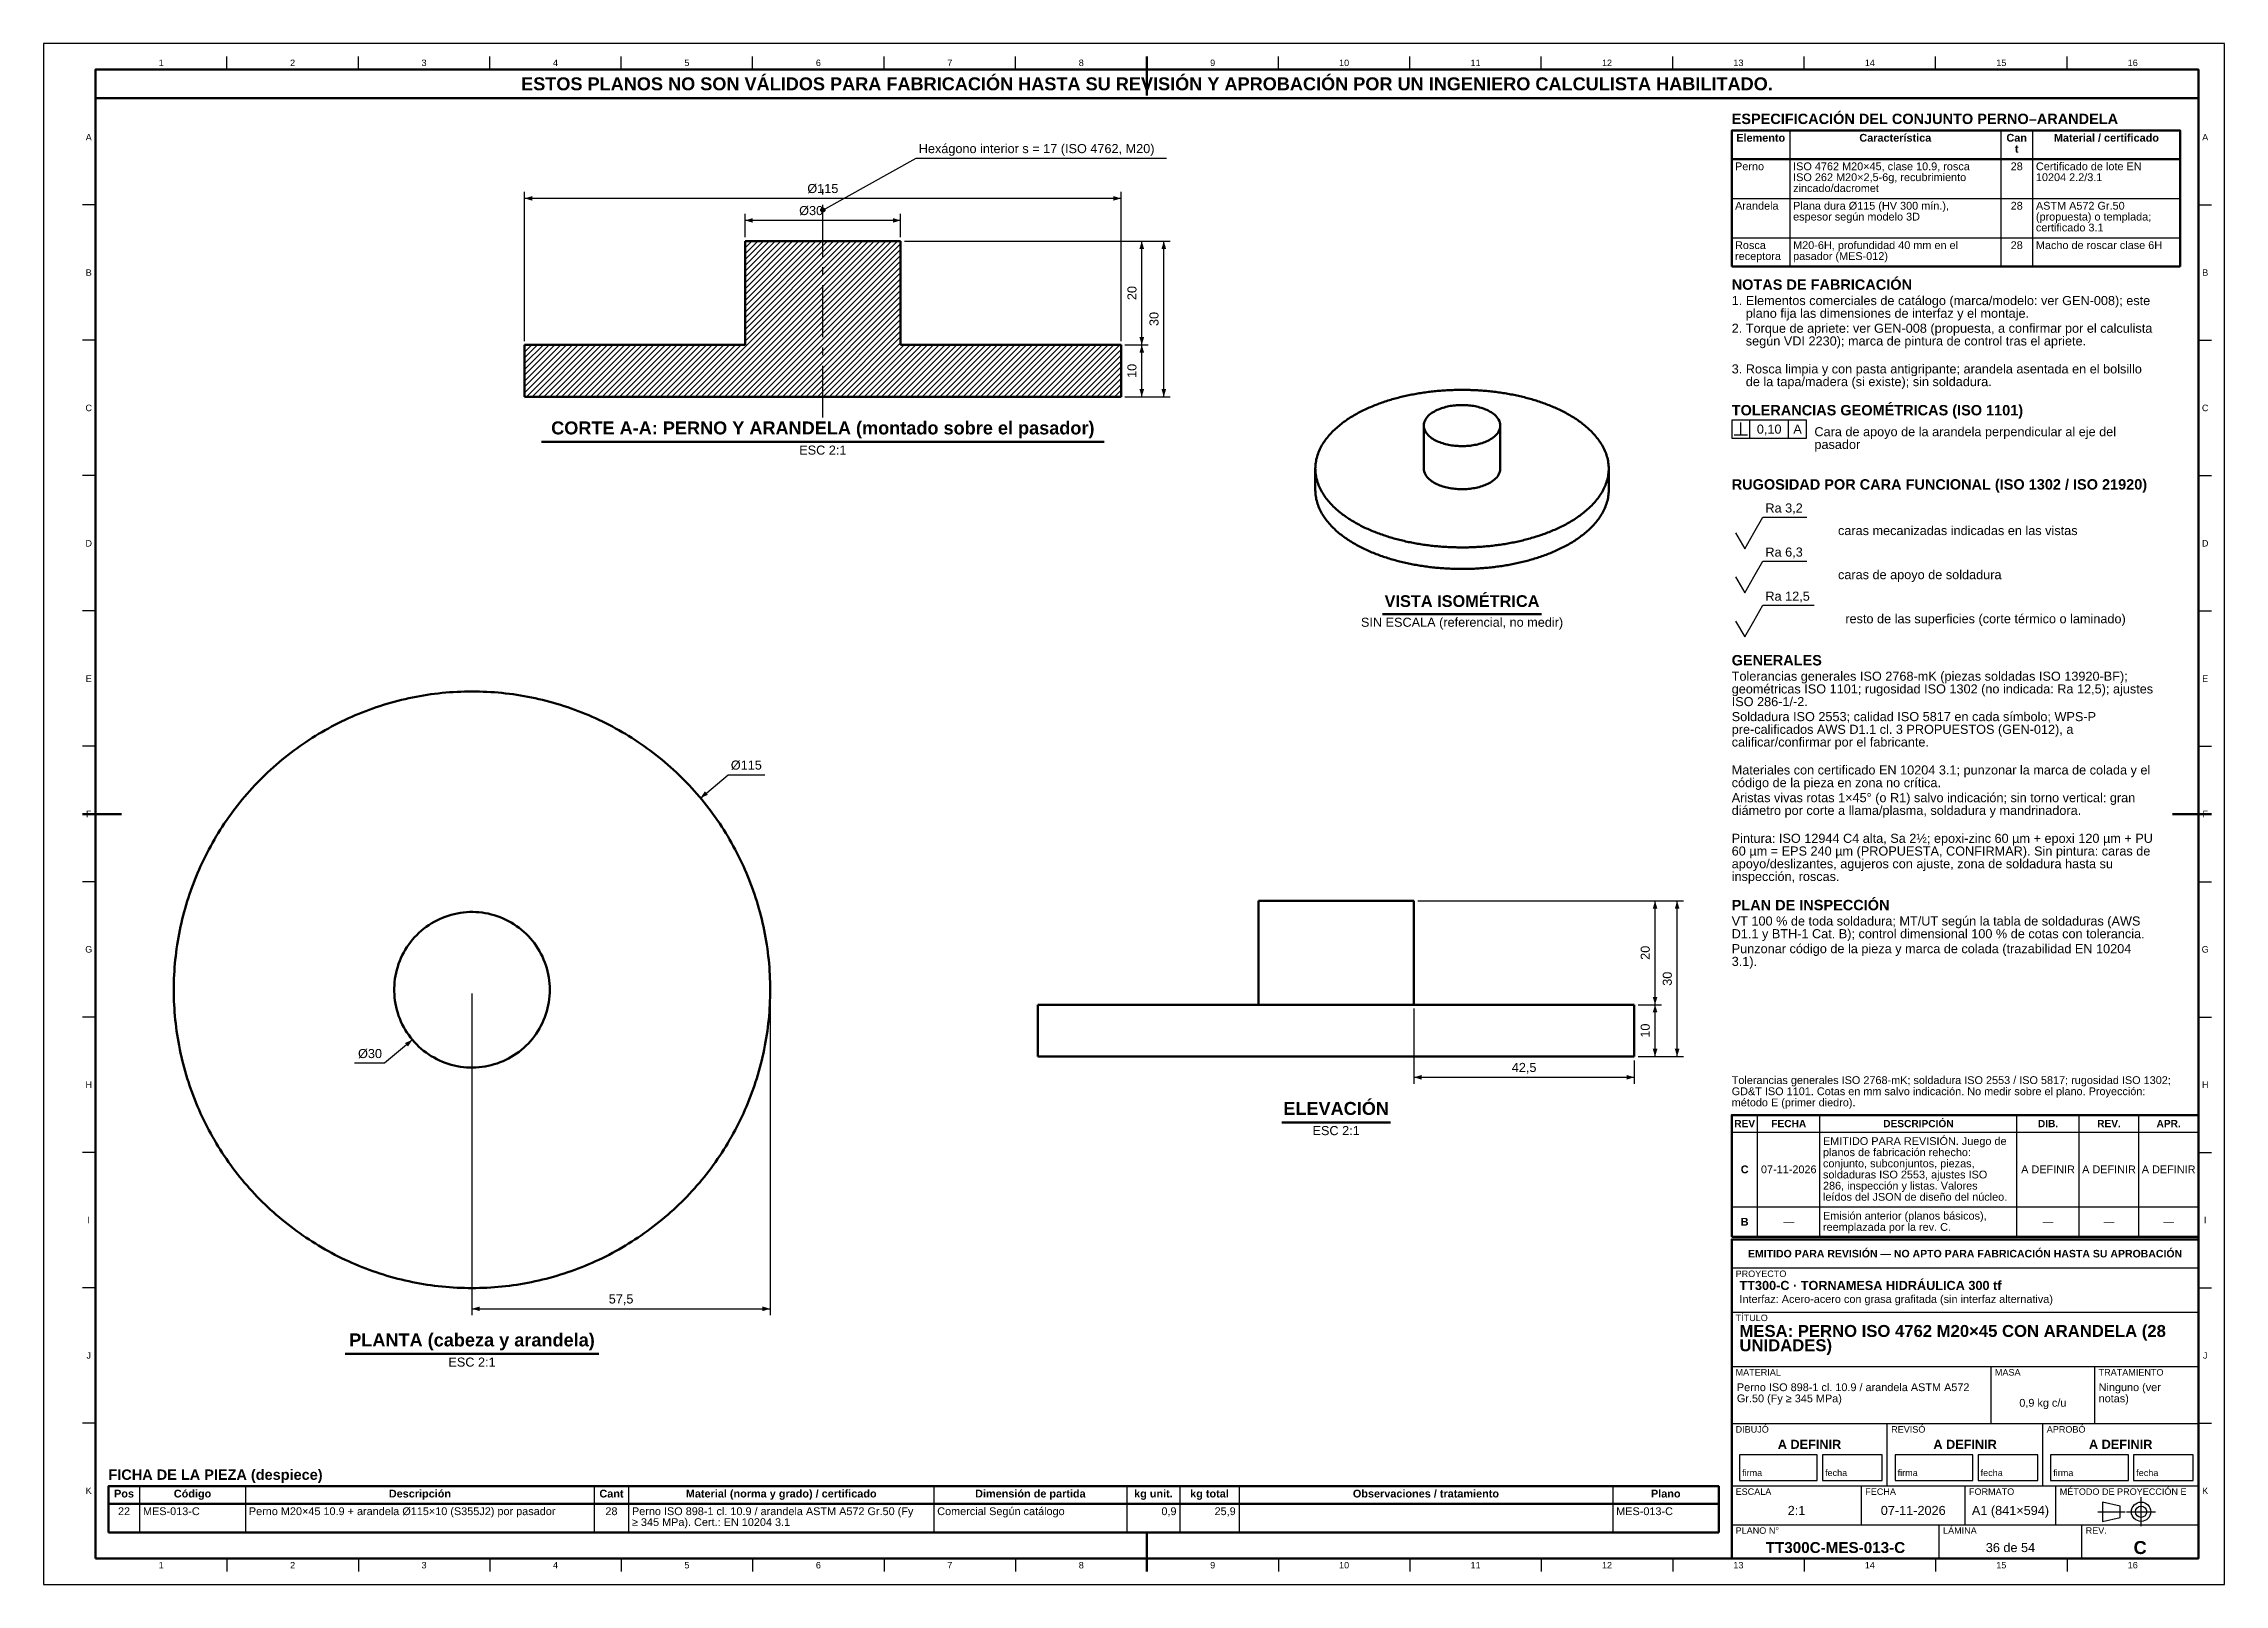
# Model space of a CAD drawing. Header units: millimetres. Extents: x 0 to 841, y 0 to 594.
import ezdxf
from ezdxf.enums import TextEntityAlignment as Align

# ---------------------------------------------------------------- set-up
doc = ezdxf.new("R2010")
doc.units = ezdxf.units.MM
doc.linetypes.add('EJE', pattern=[31, 20, -4, 3, -4])
for name, color, linetype, lineweight in [('ACH', 7, 'CONTINUOUS', 13), ('COTA', 7, 'CONTINUOUS', 25), ('EJE', 7, 'EJE', 25), ('FINA', 7, 'CONTINUOUS', 25), ('MARCO', 7, 'CONTINUOUS', 70), ('TXT', 7, 'CONTINUOUS', 25), ('VIS', 7, 'CONTINUOUS', 50)]:
    doc.layers.add(name, color=color, linetype=linetype, lineweight=lineweight)
doc.styles.add('STD', font='LiberationSans-Regular.ttf')
doc.styles.add('STDB', font='LiberationSans-Bold.ttf')

msp = doc.modelspace()

# ---------------------------------------------------------------- texts
at = {"layer": 'TXT'}
for s, height, style, p in [('1', 2.5, 'STD', (45.34, 586.6)), ('2', 2.5, 'STD', (96.03, 586.6)), ('3', 2.5, 'STD', (146.72, 586.6)), ('ESTOS PLANOS NO SON VÁLIDOS PARA FABRICACIÓN HASTA SU REVISIÓN Y APROBACIÓN POR UN INGENIERO CALCULISTA HABILITADO.', 5, 'STDB', (425.5, 578.5)), ('4', 2.5, 'STD', (197.41, 586.6)), ('5', 2.5, 'STD', (248.09, 586.6)), ('6', 2.5, 'STD', (298.78, 586.6)), ('7', 2.5, 'STD', (349.47, 586.6)), ('8', 2.5, 'STD', (400.16, 586.6)), ('9', 2.5, 'STD', (450.84, 586.6)), ('10', 2.5, 'STD', (501.53, 586.6)), ('11', 2.5, 'STD', (552.22, 586.6)), ('12', 2.5, 'STD', (602.91, 586.6)), ('13', 2.5, 'STD', (653.59, 586.6)), ('14', 2.5, 'STD', (704.28, 586.6)), ('15', 2.5, 'STD', (754.97, 586.6)), ('16', 2.5, 'STD', (805.66, 586.6)), ('A', 2.5, 'STD', (17.4, 557.91)), ('Elemento', 3, 'STDB', (662.19, 557.7)), ('Característica', 3, 'STDB', (714.09, 557.7)), ('Can', 3, 'STDB', (760.91, 557.7)), ('Material / certificado', 3, 'STDB', (795.51, 557.7)), ('A', 2.5, 'STD', (833.6, 557.91)), ('28', 3, 'STD', (760.91, 546.7)), ('t', 3, 'STDB', (760.91, 553.5)), ('28', 3, 'STD', (760.91, 531.5)), ('28', 3, 'STD', (760.91, 516.3)), ('B', 2.5, 'STD', (17.4, 505.73)), ('B', 2.5, 'STD', (833.6, 505.73)), ('C', 2.5, 'STD', (17.4, 453.55)), ('C', 2.5, 'STD', (833.6, 453.55)), ('0,10', 3.5, 'STD', (665.45, 445.38)), ('A', 3.5, 'STD', (676.4, 445.38)), ('D', 2.5, 'STD', (17.4, 401.36)), ('D', 2.5, 'STD', (833.6, 401.36)), ('E', 2.5, 'STD', (17.4, 349.18)), ('E', 2.5, 'STD', (833.6, 349.18)), ('F', 2.5, 'STD', (17.4, 297)), ('F', 2.5, 'STD', (833.6, 297)), ('G', 2.5, 'STD', (17.4, 244.82)), ('G', 2.5, 'STD', (833.6, 244.82)), ('H', 2.5, 'STD', (17.4, 192.64)), ('H', 2.5, 'STD', (833.6, 192.64)), ('REV', 2.8, 'STDB', (656, 177.65)), ('FECHA', 2.8, 'STDB', (673, 177.65)), ('DESCRIPCIÓN', 2.8, 'STDB', (723, 177.65)), ('DIB.', 2.8, 'STDB', (773, 177.65)), ('REV.', 2.8, 'STDB', (796.5, 177.65)), ('APR.', 2.8, 'STDB', (819.5, 177.65)), ('C', 3, 'STDB', (656, 160)), ('07-11-2026', 3, 'STD', (673, 160)), ('A DEFINIR', 3, 'STD', (773, 160)), ('A DEFINIR', 3, 'STD', (796.5, 160)), ('A DEFINIR', 3, 'STD', (819.5, 160)), ('I', 2.5, 'STD', (17.4, 140.45)), ('B', 3, 'STDB', (656, 139.8)), ('—', 3, 'STD', (673, 139.8)), ('—', 3, 'STD', (773, 139.8)), ('—', 3, 'STD', (796.5, 139.8)), ('—', 3, 'STD', (819.5, 139.8)), ('I', 2.5, 'STD', (833.6, 140.45)), ('EMITIDO PARA REVISIÓN — NO APTO PARA FABRICACIÓN HASTA SU APROBACIÓN', 2.9, 'STDB', (741, 127.5)), ('J', 2.5, 'STD', (17.4, 88.27)), ('J', 2.5, 'STD', (833.6, 88.27)), ('0,9 kg c/u', 3, 'STD', (771, 70)), ('A DEFINIR', 3.5, 'STDB', (681, 54)), ('A DEFINIR', 3.5, 'STDB', (741, 54)), ('A DEFINIR', 3.5, 'STDB', (801, 54)), ('K', 2.5, 'STD', (17.4, 36.09)), ('Pos', 3, 'STDB', (31.01, 35)), ('Código', 3, 'STDB', (57.43, 35)), ('Descripción', 3, 'STDB', (145.12, 35)), ('Cant', 3, 'STDB', (218.99, 35)), ('Material (norma y grado) / certificado', 3, 'STDB', (284.45, 35)), ('Dimensión de partida', 3, 'STDB', (380.54, 35)), ('kg unit.', 3, 'STDB', (427.99, 35)), ('kg total', 3, 'STDB', (449.61, 35)), ('Observaciones / tratamiento', 3, 'STDB', (533.09, 35)), ('Plano', 3, 'STDB', (625.58, 35)), ('K', 2.5, 'STD', (833.6, 36.09)), ('22', 3, 'STD', (31.01, 28.2)), ('28', 3, 'STD', (218.99, 28.2)), ('2:1', 3.5, 'STD', (676, 28.5)), ('07-11-2026', 3.5, 'STD', (721, 28.5)), ('A1 (841×594)', 3.5, 'STD', (758.5, 28.5)), ('1', 2.5, 'STD', (45.34, 7.4)), ('2', 2.5, 'STD', (96.03, 7.4)), ('3', 2.5, 'STD', (146.72, 7.4)), ('4', 2.5, 'STD', (197.41, 7.4)), ('5', 2.5, 'STD', (248.09, 7.4)), ('6', 2.5, 'STD', (298.78, 7.4)), ('7', 2.5, 'STD', (349.47, 7.4)), ('8', 2.5, 'STD', (400.16, 7.4)), ('9', 2.5, 'STD', (450.84, 7.4)), ('10', 2.5, 'STD', (501.53, 7.4)), ('11', 2.5, 'STD', (552.22, 7.4)), ('12', 2.5, 'STD', (602.91, 7.4)), ('13', 2.5, 'STD', (653.59, 7.4)), ('TT300C-MES-013-C', 4.2, 'STDB', (691, 14.2)), ('14', 2.5, 'STD', (704.28, 7.4)), ('36 de 54', 3.5, 'STD', (758.5, 14.2)), ('15', 2.5, 'STD', (754.97, 7.4)), ('16', 2.5, 'STD', (805.66, 7.4)), ('C', 5, 'STDB', (808.5, 14.2))]:
    msp.add_text(s, height=height, dxfattribs=dict(at, style=style)).set_placement(p, align=Align.MIDDLE_CENTER)
for s, height, style, p in [('ESPECIFICACIÓN DEL CONJUNTO PERNO–ARANDELA', 4, 'STDB', (651, 567)), ('NOTAS DE FABRICACIÓN', 4, 'STDB', (651, 503.1)), ('1. Elementos comerciales de catálogo (marca/modelo: ver GEN-008); este', 3.5, 'STD', (651, 496.7)), ('    plano fija las dimensiones de interfaz y el montaje.', 3.5, 'STD', (651, 491.8)), ('2. Torque de apriete: ver GEN-008 (propuesta, a confirmar por el calculista', 3.5, 'STD', (651, 486.03)), ('    según VDI 2230); marca de pintura de control tras el apriete.', 3.5, 'STD', (651, 481.13)), ('3. Rosca limpia y con pasta antigripante; arandela asentada en el bolsillo', 3.5, 'STD', (651, 470.35)), ('    de la tapa/madera (si existe); sin soldadura.', 3.5, 'STD', (651, 465.45)), ('TOLERANCIAS GEOMÉTRICAS (ISO 1101)', 4, 'STDB', (651, 454.68)), ('RUGOSIDAD POR CARA FUNCIONAL (ISO 1302 / ISO 21920)', 4, 'STDB', (651, 426.08)), ('GENERALES', 4, 'STDB', (651, 358.28)), ('Tolerancias generales ISO 2768-mK (piezas soldadas ISO 13920-BF);', 3.5, 'STD', (651, 351.88)), ('geométricas ISO 1101; rugosidad ISO 1302 (no indicada: Ra 12,5); ajustes', 3.5, 'STD', (651, 346.98)), ('Soldadura ISO 2553; calidad ISO 5817 en cada símbolo; WPS-P', 3.5, 'STD', (651, 336.3)), ('ISO 286-1/-2.', 3.5, 'STD', (651, 342.08)), ('pre-calificados AWS D1.1 cl. 3 PROPUESTOS (GEN-012), a', 3.5, 'STD', (651, 331.4)), ('calificar/confirmar por el fabricante.', 3.5, 'STD', (651, 326.5)), ('Materiales con certificado EN 10204 3.1; punzonar la marca de colada y el', 3.5, 'STD', (651, 315.73)), ('Aristas vivas rotas 1×45° (o R1) salvo indicación; sin torno vertical: gran', 3.5, 'STD', (651, 305.05)), ('código de la pieza en zona no crítica.', 3.5, 'STD', (651, 310.83)), ('diámetro por corte a llama/plasma, soldadura y mandrinadora.', 3.5, 'STD', (651, 300.15)), ('Pintura: ISO 12944 C4 alta, Sa 2½; epoxi-zinc 60 µm + epoxi 120 µm + PU', 3.5, 'STD', (651, 289.38)), ('apoyo/deslizantes, agujeros con ajuste, zona de soldadura hasta su', 3.5, 'STD', (651, 279.58)), ('60 µm = EPS 240 µm (PROPUESTA, CONFIRMAR). Sin pintura: caras de', 3.5, 'STD', (651, 284.48)), ('inspección, roscas.', 3.5, 'STD', (651, 274.68)), ('PLAN DE INSPECCIÓN', 4, 'STDB', (651, 263.9)), ('VT 100 % de toda soldadura; MT/UT según la tabla de soldaduras (AWS', 3.5, 'STD', (651, 257.5)), ('D1.1 y BTH-1 Cat. B); control dimensional 100 % de cotas con tolerancia.', 3.5, 'STD', (651, 252.6)), ('Punzonar código de la pieza y marca de colada (trazabilidad EN 10204', 3.5, 'STD', (651, 246.83)), ('3.1).', 3.5, 'STD', (651, 241.93)), ('planos de fabricación rehecho:', 3, 'STD', (686.2, 168.1)), ('EMITIDO PARA REVISIÓN. Juego de', 3, 'STD', (686.2, 172.4)), ('conjunto, subconjuntos, piezas,', 3, 'STD', (686.2, 163.8)), ('soldaduras ISO 2553, ajustes ISO', 3, 'STD', (686.2, 159.5)), ('286, inspección y listas. Valores', 3, 'STD', (686.2, 155.2)), ('leídos del JSON de diseño del núcleo.', 3, 'STD', (686.2, 150.9)), ('Emisión anterior (planos básicos),', 3, 'STD', (686.2, 143.6)), ('reemplazada por la rev. C.', 3, 'STD', (686.2, 139.3)), ('PROYECTO', 2.5, 'STD', (652.5, 121)), ('TT300-C · TORNAMESA HIDRÁULICA 300 tf', 3.5, 'STDB', (654, 117)), ('Interfaz: Acero-acero con grasa grafitada (sin interfaz alternativa)', 3, 'STD', (654, 111.5)), ('TÍTULO', 2.5, 'STD', (652.5, 104)), ('UNIDADES)', 4.6, 'STDB', (654, 94.48)), ('MESA: PERNO ISO 4762 M20×45 CON ARANDELA (28', 4.6, 'STDB', (654, 100)), ('MATERIAL', 2.5, 'STD', (652.5, 83)), ('Perno ISO 898-1 cl. 10.9 / arandela ASTM A572', 3, 'STD', (653, 77.5)), ('MASA', 2.5, 'STD', (752.5, 83)), ('TRATAMIENTO', 2.5, 'STD', (792.5, 83)), ('Ninguno (ver', 3, 'STD', (792.5, 77.5)), ('Gr.50 (Fy ≥ 345 MPa)', 3, 'STD', (653, 73.2)), ('notas)', 3, 'STD', (792.5, 73.2)), ('DIBUJÓ', 2.5, 'STD', (652.5, 61)), ('REVISÓ', 2.5, 'STD', (712.5, 61)), ('APROBÓ', 2.5, 'STD', (772.5, 61)), ('FICHA DE LA PIEZA (despiece)', 4, 'STDB', (25, 44.3)), ('ESCALA', 2.5, 'STD', (652.5, 37)), ('FECHA', 2.5, 'STD', (702.5, 37)), ('FORMATO', 2.5, 'STD', (742.5, 37)), ('MÉTODO DE PROYECCIÓN E', 2.5, 'STD', (777.5, 37)), ('PLANO N°', 2.5, 'STD', (652.5, 22)), ('LÁMINA', 2.5, 'STD', (732.5, 22)), ('REV.', 2.5, 'STD', (787.5, 22))]:
    msp.add_text(s, height=height, dxfattribs=dict(at, style=style)).set_placement(p, align=Align.TOP_LEFT)
at = {"layer": 'TXT', "style": 'STD'}
for s, height, p in [('Hexágono interior s = 17 (ISO 4762, M20)', 3.5, (337.5, 550.74)), ('Ra 3,2', 3.5, (664, 412.18)), ('Ra 6,3', 3.5, (664, 395.18)), ('Ra 12,5', 3.5, (664, 378.18)), ('Ø115', 3.5, (265.02, 313.06)), ('Tolerancias generales ISO 2768-mK; soldadura ISO 2553 / ISO 5817; rugosidad ISO 1302;', 3, (651, 192)), ('GD&T ISO 1101. Cotas en mm salvo indicación. No medir sobre el plano. Proyección:', 3, (651, 187.7)), ('método E (primer diedro).', 3, (651, 183.4)), ('firma', 2.5, (655, 41)), ('fecha', 2.5, (687, 41)), ('firma', 2.5, (715, 41)), ('fecha', 2.5, (747, 41)), ('firma', 2.5, (775, 41)), ('fecha', 2.5, (807, 41))]:
    msp.add_text(s, height=height, dxfattribs=at).set_placement(p, align=Align.BOTTOM_LEFT)
for s, height, p in [('Perno', 3, (652.3, 546.7)), ('ISO 4762 M20×45, clase 10.9, rosca', 3, (674.69, 546.7)), ('Certificado de lote EN', 3, (768.31, 546.7)), ('zincado/dacromet', 3, (674.69, 538.3)), ('ISO 262 M20×2,5-6g, recubrimiento', 3, (674.69, 542.5)), ('10204 2.2/3.1', 3, (768.31, 542.5)), ('Arandela', 3, (652.3, 531.5)), ('Plana dura Ø115 (HV 300 mín.),', 3, (674.69, 531.5)), ('ASTM A572 Gr.50', 3, (768.31, 531.5)), ('espesor según modelo 3D', 3, (674.69, 527.3)), ('certificado 3.1', 3, (768.31, 523.1)), ('(propuesta) o templada;', 3, (768.31, 527.3)), ('receptora', 3, (652.3, 512.1)), ('Rosca', 3, (652.3, 516.3)), ('pasador (MES-012)', 3, (674.69, 512.1)), ('M20-6H, profundidad 40 mm en el', 3, (674.69, 516.3)), ('Macho de roscar clase 6H', 3, (768.31, 516.3)), ('Cara de apoyo de la arandela perpendicular al eje del', 3.5, (682.9, 444.38)), ('pasador', 3.5, (682.9, 439.48)), ('caras mecanizadas indicadas en las vistas', 3.5, (691.99, 406.28)), ('caras de apoyo de soldadura', 3.5, (691.99, 389.28)), ('resto de las superficies (corte térmico o laminado)', 3.5, (694.82, 372.28)), ('MES-013-C', 3, (38.31, 28.2)), ('Perno M20×45 10.9 + arandela Ø115×10 (S355J2) por pasador', 3, (79.15, 28.2)), ('≥ 345 MPa). Cert.: EN 10204 3.1', 3, (226.89, 24)), ('Perno ISO 898-1 cl. 10.9 / arandela ASTM A572 Gr.50 (Fy', 3, (226.89, 28.2)), ('Comercial Según catálogo', 3, (344.61, 28.2)), ('MES-013-C', 3, (606.46, 28.2))]:
    msp.add_text(s, height=height, dxfattribs=at).set_placement(p, align=Align.MIDDLE_LEFT)
for s, rotation, p in [('Ø115', 360, (300.5, 535.34)), ('Ø30', 360, (296, 526.84)), ('20', 90, (422.5, 497.84)), ('30', 90, (431, 487.84)), ('10', 90, (422.5, 467.84)), ('20', 90, (620.45, 243.49)), ('30', 90, (628.95, 233.49)), ('10', 90, (620.45, 213.49))]:
    msp.add_text(s, height=3.5, rotation=rotation, dxfattribs=at).set_placement(p, align=Align.BOTTOM_CENTER)
at = {"layer": 'TXT'}
for s, height, style, p in [('CORTE A-A: PERNO Y ARANDELA (montado sobre el pasador)', 5, 'STDB', (300.5, 441.84)), ('VISTA ISOMÉTRICA', 4.5, 'STDB', (547, 375.48)), ('42,5', 3.5, 'STD', (570.95, 196.49)), ('ELEVACIÓN', 5, 'STDB', (498.45, 179.49)), ('57,5', 3.5, 'STD', (222.7, 107.24)), ('PLANTA (cabeza y arandela)', 5, 'STDB', (165.2, 90.24))]:
    msp.add_text(s, height=height, dxfattribs=dict(at, style=style)).set_placement(p, align=Align.BOTTOM_CENTER)
at = {"layer": 'TXT', "style": 'STD'}
for s, p in [('ESC 2:1', (300.5, 439.04)), ('SIN ESCALA (referencial, no medir)', (547, 372.68)), ('ESC 2:1', (498.45, 176.69)), ('ESC 2:1', (165.2, 87.44))]:
    msp.add_text(s, height=3.5, dxfattribs=at).set_placement(p, align=Align.TOP_CENTER)
msp.add_text('Ø30', height=3.5, dxfattribs=at).set_placement((130.5, 201.85), align=Align.BOTTOM_RIGHT)
for s, p in [('0,9', (436.9, 28.2)), ('25,9', (459.72, 28.2))]:
    msp.add_text(s, height=3, dxfattribs=at).set_placement(p, align=Align.MIDDLE_RIGHT)

# ---------------------------------------------------------------- hatches: boundary and pattern name
at = {"layer": 'ACH'}
h = msp.add_hatch(color=7, dxfattribs=at)
h.dxf.hatch_style = 1
h.paths.add_polyline_path([(301.3, 529.84), (301.07, 530.4), (300.5, 530.64), (299.93, 530.4), (299.7, 529.84), (299.93, 529.27), (300.5, 529.04), (301.07, 529.27)])
h = msp.add_hatch(dxfattribs=at)
h.set_pattern_fill('ANSI31', scale=0.5)
h.paths.add_polyline_path([(415.5, 477.84), (415.5, 457.84), (185.5, 457.84), (185.5, 477.84), (270.5, 477.84), (270.5, 517.84), (330.5, 517.84), (330.5, 477.84)])

# ---------------------------------------------------------------- linework, layer by layer
at = {"layer": 'COTA'}
for p, q in [((300.5, 529.84), (336.5, 549.84)), ((336.5, 549.84), (433.09, 549.84)), ((185.5, 479.34), (185.5, 536.84)), ((415.5, 534.34), (185.5, 534.34)), ((415.5, 479.34), (415.5, 536.84)), ((270.5, 519.34), (270.5, 528.34)), ((330.5, 525.84), (270.5, 525.84)), ((330.5, 519.34), (330.5, 528.34)), ((332, 517.84), (426, 517.84)), ((332, 517.84), (434.5, 517.84)), ((423.5, 477.84), (423.5, 517.84)), ((432, 457.84), (432, 517.84)), ((417, 477.84), (426, 477.84)), ((417, 477.84), (426, 477.84)), ((423.5, 457.84), (423.5, 477.84)), ((417, 457.84), (426, 457.84)), ((417, 457.84), (434.5, 457.84)), ((654.5, 443.18), (654.5, 447.98)), ((658, 441.88), (658, 448.88)), ((672.9, 441.88), (672.9, 448.88)), ((651.9, 443.18), (657.1, 443.18)), ((253.3, 303.16), (264.02, 312.16)), ((264.02, 312.16), (278.09, 312.16)), ((529.95, 263.49), (623.95, 263.49)), ((529.95, 263.49), (632.45, 263.49)), ((621.45, 223.49), (621.45, 263.49)), ((629.95, 203.49), (629.95, 263.49)), ((165.2, 227.74), (165.2, 103.74)), ((280.2, 227.74), (280.2, 103.74)), ((528.45, 221.99), (528.45, 192.99)), ((614.95, 223.49), (623.95, 223.49)), ((614.95, 223.49), (623.95, 223.49)), ((621.45, 203.49), (621.45, 223.49)), ((142.22, 209.95), (131.5, 200.95)), ((613.45, 201.99), (613.45, 192.99)), ((614.95, 203.49), (623.95, 203.49)), ((614.95, 203.49), (632.45, 203.49)), ((131.5, 200.95), (119.88, 200.95)), ((528.45, 195.49), (613.45, 195.49)), ((165.2, 106.24), (280.2, 106.24))]:
    msp.add_line(p, q, dxfattribs=at)
msp.add_lwpolyline([(651, 441.88), (679.9, 441.88), (679.9, 448.88), (651, 448.88)], close=True, dxfattribs=at)
for points in [[(652.5, 405.38), (656, 399.28), (659.5, 405.38)], [(659.5, 405.38), (663, 411.48), (679.99, 411.48)], [(652.5, 388.38), (656, 382.28), (659.5, 388.38)], [(659.5, 388.38), (663, 394.48), (679.99, 394.48)], [(652.5, 371.38), (656, 365.28), (659.5, 371.38)], [(659.5, 371.38), (663, 377.48), (682.82, 377.48)]]:
    msp.add_lwpolyline(points, dxfattribs=at)
msp.add_circle((300.5, 529.84), 0.8, dxfattribs=at)
for points in [[(185.5, 534.34), (188.5, 533.44), (188.5, 535.24)], [(415.5, 534.34), (412.5, 535.24), (412.5, 533.44)], [(270.5, 525.84), (273.5, 524.94), (273.5, 526.74)], [(330.5, 525.84), (327.5, 526.74), (327.5, 524.94)], [(423.5, 517.84), (422.6, 514.84), (424.4, 514.84)], [(432, 517.84), (431.1, 514.84), (432.9, 514.84)], [(423.5, 477.84), (424.4, 480.84), (422.6, 480.84)], [(423.5, 477.84), (422.6, 474.84), (424.4, 474.84)], [(423.5, 457.84), (424.4, 460.84), (422.6, 460.84)], [(432, 457.84), (432.9, 460.84), (431.1, 460.84)], [(253.3, 303.16), (256.17, 304.4), (255.02, 305.77)], [(621.45, 263.49), (620.55, 260.49), (622.35, 260.49)], [(629.95, 263.49), (629.05, 260.49), (630.85, 260.49)], [(621.45, 223.49), (622.35, 226.49), (620.55, 226.49)], [(621.45, 223.49), (620.55, 220.49), (622.35, 220.49)], [(142.22, 209.95), (139.34, 208.71), (140.5, 207.33)], [(621.45, 203.49), (622.35, 206.49), (620.55, 206.49)], [(629.95, 203.49), (630.85, 206.49), (629.05, 206.49)], [(528.45, 195.49), (531.45, 194.59), (531.45, 196.39)], [(613.45, 195.49), (610.45, 196.39), (610.45, 194.59)], [(165.2, 106.24), (168.2, 105.34), (168.2, 107.14)], [(280.2, 106.24), (277.2, 107.14), (277.2, 105.34)]]:
    msp.add_solid(points, dxfattribs=at)
at = {"layer": 'EJE'}
for p, q in [((300.5, 449.84), (300.5, 537.84)), ((792.14, 28), (802.68, 28)), ((803.3, 28), (814.46, 28)), ((808.88, 22.42), (808.88, 33.58))]:
    msp.add_line(p, q, dxfattribs=at)
at = {"layer": 'FINA'}
for p, q in [((70.69, 584), (70.69, 589)), ((121.38, 584), (121.38, 589)), ((172.06, 584), (172.06, 589)), ((222.75, 584), (222.75, 589)), ((273.44, 584), (273.44, 589)), ((324.12, 584), (324.12, 589)), ((374.81, 584), (374.81, 589)), ((425.5, 584), (425.5, 589)), ((476.19, 584), (476.19, 589)), ((526.88, 584), (526.88, 589)), ((577.56, 584), (577.56, 589)), ((628.25, 584), (628.25, 589)), ((678.94, 584), (678.94, 589)), ((729.62, 584), (729.62, 589)), ((780.31, 584), (780.31, 589)), ((673.39, 560.5), (673.39, 508.1)), ((754.8, 560.5), (754.8, 508.1)), ((767.01, 560.5), (767.01, 508.1)), ((651, 549.5), (824, 549.5)), ((20, 531.82), (15, 531.82)), ((651, 534.3), (824, 534.3)), ((831, 531.82), (836, 531.82)), ((651, 519.1), (824, 519.1)), ((20, 479.64), (15, 479.64)), ((831, 479.64), (836, 479.64)), ((20, 427.45), (15, 427.45)), ((831, 427.45), (836, 427.45)), ((20, 375.27), (15, 375.27)), ((831, 375.27), (836, 375.27)), ((20, 323.09), (15, 323.09)), ((831, 323.09), (836, 323.09)), ((20, 270.91), (15, 270.91)), ((831, 270.91), (836, 270.91)), ((20, 218.73), (15, 218.73)), ((831, 218.73), (836, 218.73)), ((661, 134), (661, 180.9)), ((685, 134), (685, 180.9)), ((761, 134), (761, 180.9)), ((785, 134), (785, 180.9)), ((808, 134), (808, 180.9)), ((651, 174.4), (831, 174.4)), ((20, 166.55), (15, 166.55)), ((831, 166.55), (836, 166.55)), ((651, 145.6), (831, 145.6)), ((651, 134), (831, 134)), ((651, 133), (831, 133)), ((651, 122), (831, 122)), ((20, 114.36), (15, 114.36)), ((831, 114.36), (836, 114.36)), ((651, 105), (831, 105)), ((651, 84), (831, 84)), ((751, 62), (751, 84)), ((791, 62), (791, 84)), ((20, 62.18), (15, 62.18)), ((651, 62), (831, 62)), ((711, 38), (711, 62)), ((771, 38), (771, 62)), ((831, 62.18), (836, 62.18)), ((37.01, 37.8), (37.01, 20)), ((77.85, 37.8), (77.85, 20)), ((212.38, 37.8), (212.38, 20)), ((225.59, 37.8), (225.59, 20)), ((343.31, 37.8), (343.31, 20)), ((417.78, 37.8), (417.78, 20)), ((438.2, 37.8), (438.2, 20)), ((461.02, 37.8), (461.02, 20)), ((605.16, 37.8), (605.16, 20)), ((651, 38), (831, 38)), ((701, 23), (701, 38)), ((741, 23), (741, 38)), ((776, 23), (776, 38)), ((25, 31), (646, 31)), ((651, 23), (831, 23)), ((731, 10), (731, 23)), ((786, 10), (786, 23)), ((70.69, 10), (70.69, 5)), ((121.38, 10), (121.38, 5)), ((172.06, 10), (172.06, 5)), ((222.75, 10), (222.75, 5)), ((273.44, 10), (273.44, 5)), ((324.12, 10), (324.12, 5)), ((374.81, 10), (374.81, 5)), ((425.5, 10), (425.5, 5)), ((476.19, 10), (476.19, 5)), ((526.88, 10), (526.88, 5)), ((577.56, 10), (577.56, 5)), ((628.25, 10), (628.25, 5)), ((678.94, 10), (678.94, 5)), ((729.62, 10), (729.62, 5)), ((780.31, 10), (780.31, 5))]:
    msp.add_line(p, q, dxfattribs=at)
for points in [[(0, 0), (841, 0), (841, 594), (0, 594)], [(654, 40), (684, 40), (684, 50), (654, 50)], [(686, 40), (709, 40), (709, 50), (686, 50)], [(714, 40), (744, 40), (744, 50), (714, 50)], [(746, 40), (769, 40), (769, 50), (746, 50)], [(774, 40), (804, 40), (804, 50), (774, 50)], [(806, 40), (829, 40), (829, 50), (806, 50)], [(794, 24.28), (800.82, 25.83), (800.82, 30.17), (794, 31.72)]]:
    msp.add_lwpolyline(points, close=True, dxfattribs=at)
for radius in [3.72, 2.17]:
    msp.add_circle((808.88, 28), radius, dxfattribs=at)
at = {"layer": 'MARCO'}
for p, q in [((425.5, 589), (425.5, 574)), ((15, 297), (30, 297)), ((836, 297), (821, 297)), ((425.5, 5), (425.5, 20))]:
    msp.add_line(p, q, dxfattribs=at)
for points in [[(20, 10), (831, 10), (831, 584), (20, 584)], [(20, 573), (831, 573), (831, 584), (20, 584)], [(651, 134), (831, 134), (831, 180.9), (651, 180.9)], [(651, 10), (831, 10), (831, 133), (651, 133)]]:
    msp.add_lwpolyline(points, close=True, dxfattribs=at)
at = {"layer": 'VIS'}
for p, q in [((651, 560.5), (651, 508.1)), ((824, 560.5), (824, 508.1)), ((651, 508.1), (824, 508.1)), ((192.01, 440.44), (408.99, 440.44)), ((516.29, 374.08), (577.71, 374.08)), ((477.52, 178.09), (519.38, 178.09)), ((116.33, 88.84), (214.07, 88.84)), ((25, 37.8), (25, 20)), ((646, 37.8), (646, 20)), ((25, 20), (646, 20))]:
    msp.add_line(p, q, dxfattribs=at)
for points in [[(651, 549.5), (824, 549.5), (824, 560.5), (651, 560.5)], [(25, 31), (646, 31), (646, 37.8), (25, 37.8)]]:
    msp.add_lwpolyline(points, close=True, dxfattribs=at)
for points in [[(330.5, 517.84), (270.5, 517.84)], [(270.5, 517.84), (270.5, 477.84)], [(330.5, 477.84), (330.5, 517.84)], [(185.5, 477.84), (185.5, 457.84)], [(270.5, 477.84), (269.29, 477.84), (268.07, 477.84), (266.86, 477.84), (265.64, 477.84), (264.43, 477.84), (263.21, 477.84), (262, 477.84), (260.79, 477.84), (259.57, 477.84), (258.36, 477.84), (257.14, 477.84), (255.93, 477.84), (254.71, 477.84), (253.5, 477.84), (252.29, 477.84), (251.07, 477.84), (249.86, 477.84), (248.64, 477.84), (247.43, 477.84), (246.21, 477.84), (245, 477.84), (243.79, 477.84), (242.57, 477.84), (241.36, 477.84), (240.14, 477.84), (238.93, 477.84), (237.71, 477.84), (236.5, 477.84), (235.29, 477.84), (234.07, 477.84), (232.86, 477.84), (231.64, 477.84), (230.43, 477.84), (229.21, 477.84), (228, 477.84), (226.79, 477.84), (225.57, 477.84), (224.36, 477.84), (223.14, 477.84), (221.93, 477.84), (220.71, 477.84), (219.5, 477.84), (218.29, 477.84), (217.07, 477.84), (215.86, 477.84), (214.64, 477.84), (213.43, 477.84), (212.21, 477.84), (211, 477.84), (209.79, 477.84), (208.57, 477.84), (207.36, 477.84), (206.14, 477.84), (204.93, 477.84), (203.71, 477.84), (202.5, 477.84), (201.29, 477.84), (200.07, 477.84), (198.86, 477.84), (197.64, 477.84), (196.43, 477.84), (195.21, 477.84), (194, 477.84), (192.79, 477.84), (191.57, 477.84), (190.36, 477.84), (189.14, 477.84), (187.93, 477.84), (186.71, 477.84), (185.5, 477.84)], [(270.5, 477.84), (185.5, 477.84)], [(415.5, 477.84), (414.29, 477.84), (413.07, 477.84), (411.86, 477.84), (410.64, 477.84), (409.43, 477.84), (408.21, 477.84), (407, 477.84), (405.79, 477.84), (404.57, 477.84), (403.36, 477.84), (402.14, 477.84), (400.93, 477.84), (399.71, 477.84), (398.5, 477.84), (397.29, 477.84), (396.07, 477.84), (394.86, 477.84), (393.64, 477.84), (392.43, 477.84), (391.21, 477.84), (390, 477.84), (388.79, 477.84), (387.57, 477.84), (386.36, 477.84), (385.14, 477.84), (383.93, 477.84), (382.71, 477.84), (381.5, 477.84), (380.29, 477.84), (379.07, 477.84), (377.86, 477.84), (376.64, 477.84), (375.43, 477.84), (374.21, 477.84), (373, 477.84), (371.79, 477.84), (370.57, 477.84), (369.36, 477.84), (368.14, 477.84), (366.93, 477.84), (365.71, 477.84), (364.5, 477.84), (363.29, 477.84), (362.07, 477.84), (360.86, 477.84), (359.64, 477.84), (358.43, 477.84), (357.21, 477.84), (356, 477.84), (354.79, 477.84), (353.57, 477.84), (352.36, 477.84), (351.14, 477.84), (349.93, 477.84), (348.71, 477.84), (347.5, 477.84), (346.29, 477.84), (345.07, 477.84), (343.86, 477.84), (342.64, 477.84), (341.43, 477.84), (340.21, 477.84), (339, 477.84), (337.79, 477.84), (336.57, 477.84), (335.36, 477.84), (334.14, 477.84), (332.93, 477.84), (331.71, 477.84), (330.5, 477.84)], [(415.5, 477.84), (330.5, 477.84)], [(415.5, 457.84), (415.5, 477.84)], [(415.5, 457.84), (185.5, 457.84)], [(603.57, 430.15), (603.56, 430.74), (603.53, 431.33), (603.47, 431.92), (603.4, 432.51), (603.3, 433.09), (603.19, 433.67), (603.05, 434.25), (602.9, 434.82), (602.72, 435.39), (602.53, 435.95), (602.32, 436.5), (602.09, 437.05), (601.85, 437.59), (601.59, 438.12), (601.31, 438.64), (601.02, 439.16), (600.72, 439.67), (600.4, 440.17), (600.07, 440.66), (599.73, 441.14), (599.38, 441.62), (599.02, 442.08), (598.64, 442.54), (598.26, 442.99), (597.87, 443.44), (597.47, 443.87), (597.06, 444.3), (596.64, 444.72), (596.21, 445.13), (595.78, 445.53), (595.34, 445.93), (594.89, 446.31), (594.44, 446.7), (593.98, 447.07), (593.51, 447.44), (593.04, 447.79), (592.57, 448.15), (592.09, 448.49), (591.6, 448.83), (591.11, 449.16), (590.62, 449.49), (590.12, 449.81), (589.62, 450.12), (589.11, 450.43), (588.6, 450.73), (588.09, 451.02), (587.57, 451.31), (587.05, 451.6), (586.53, 451.88), (586, 452.15), (585.48, 452.41), (584.95, 452.68), (584.41, 452.93), (583.88, 453.18), (583.34, 453.43), (582.8, 453.67), (582.25, 453.9), (581.71, 454.13), (581.16, 454.36), (580.61, 454.58), (580.06, 454.79), (579.51, 455.01), (578.95, 455.21), (578.4, 455.41), (577.84, 455.61), (577.28, 455.8), (576.72, 455.99), (576.15, 456.18), (575.59, 456.36), (575.03, 456.53), (574.46, 456.7), (573.89, 456.87), (573.32, 457.03), (572.75, 457.19), (572.18, 457.35), (571.61, 457.5), (571.03, 457.64), (570.46, 457.79), (569.88, 457.93), (569.31, 458.06), (568.73, 458.19), (568.15, 458.32), (567.57, 458.44), (566.99, 458.56), (566.41, 458.68), (565.83, 458.79), (565.25, 458.9), (564.67, 459), (564.09, 459.1), (563.5, 459.2), (562.92, 459.29), (562.33, 459.38), (561.75, 459.47), (561.16, 459.55), (560.57, 459.63), (559.99, 459.71), (559.4, 459.78), (558.81, 459.85), (558.22, 459.92), (557.64, 459.98), (557.05, 460.04), (556.46, 460.09), (555.87, 460.15), (555.28, 460.19), (554.69, 460.24), (554.1, 460.28), (553.51, 460.32), (552.92, 460.35), (552.32, 460.39), (551.73, 460.41), (551.14, 460.44), (550.55, 460.46), (549.96, 460.48), (549.37, 460.49), (548.78, 460.51), (548.18, 460.51), (547.59, 460.52), (547, 460.52), (546.41, 460.52), (545.82, 460.51), (545.22, 460.51), (544.63, 460.49), (544.04, 460.48), (543.45, 460.46), (542.86, 460.44), (542.27, 460.41), (541.68, 460.39), (541.08, 460.35), (540.49, 460.32), (539.9, 460.28), (539.31, 460.24), (538.72, 460.19), (538.13, 460.15), (537.54, 460.09), (536.95, 460.04), (536.36, 459.98), (535.78, 459.92), (535.19, 459.85), (534.6, 459.78), (534.01, 459.71), (533.43, 459.63), (532.84, 459.55), (532.25, 459.47), (531.67, 459.38), (531.08, 459.29), (530.5, 459.2), (529.91, 459.1), (529.33, 459), (528.75, 458.9), (528.17, 458.79), (527.59, 458.68), (527.01, 458.56), (526.43, 458.44), (525.85, 458.32), (525.27, 458.19), (524.69, 458.06), (524.12, 457.93), (523.54, 457.79), (522.97, 457.64), (522.39, 457.5), (521.82, 457.35), (521.25, 457.19), (520.68, 457.03), (520.11, 456.87), (519.54, 456.7), (518.97, 456.53), (518.41, 456.36), (517.85, 456.18), (517.28, 455.99), (516.72, 455.8), (516.16, 455.61), (515.6, 455.41), (515.05, 455.21), (514.49, 455.01), (513.94, 454.79), (513.39, 454.58), (512.84, 454.36), (512.29, 454.13), (511.75, 453.9), (511.2, 453.67), (510.66, 453.43), (510.12, 453.18), (509.59, 452.93), (509.05, 452.68), (508.52, 452.41), (508, 452.15), (507.47, 451.88), (506.95, 451.6), (506.43, 451.31), (505.91, 451.02), (505.4, 450.73), (504.89, 450.43), (504.38, 450.12), (503.88, 449.81), (503.38, 449.49), (502.89, 449.16), (502.4, 448.83), (501.91, 448.49), (501.43, 448.15), (500.96, 447.79), (500.49, 447.44), (500.02, 447.07), (499.56, 446.7), (499.11, 446.31), (498.66, 445.93), (498.22, 445.53), (497.79, 445.13), (497.36, 444.72), (496.94, 444.3), (496.53, 443.87), (496.13, 443.44), (495.74, 442.99), (495.36, 442.54), (494.98, 442.08), (494.62, 441.62), (494.27, 441.14), (493.93, 440.66), (493.6, 440.17), (493.28, 439.67), (492.98, 439.16), (492.69, 438.64), (492.41, 438.12), (492.15, 437.59), (491.91, 437.05), (491.68, 436.5), (491.47, 435.95), (491.28, 435.39), (491.1, 434.82), (490.95, 434.25), (490.81, 433.67), (490.7, 433.09), (490.6, 432.51), (490.53, 431.92), (490.47, 431.33), (490.44, 430.74), (490.43, 430.15)], [(561.76, 446.75), (561.72, 447.35), (561.59, 447.93), (561.4, 448.49), (561.13, 449.03), (560.82, 449.53), (560.45, 450.01), (560.05, 450.45), (559.62, 450.86), (559.16, 451.24), (558.67, 451.6), (558.18, 451.92), (557.66, 452.23), (557.13, 452.51), (556.6, 452.77), (556.05, 453.01), (555.49, 453.23), (554.93, 453.43), (554.36, 453.62), (553.79, 453.78), (553.21, 453.94), (552.63, 454.07), (552.05, 454.19), (551.46, 454.3), (550.87, 454.4), (550.28, 454.47), (549.68, 454.54), (549.09, 454.59), (548.49, 454.63), (547.9, 454.66), (547.3, 454.67), (546.7, 454.67), (546.1, 454.66), (545.51, 454.63), (544.91, 454.59), (544.32, 454.54), (543.72, 454.47), (543.13, 454.4), (542.54, 454.3), (541.95, 454.19), (541.37, 454.07), (540.79, 453.94), (540.21, 453.78), (539.64, 453.62), (539.07, 453.43), (538.51, 453.23), (537.95, 453.01), (537.4, 452.77), (536.87, 452.51), (536.34, 452.23), (535.82, 451.92), (535.33, 451.6), (534.84, 451.24), (534.38, 450.86), (533.95, 450.45), (533.55, 450.01), (533.18, 449.53), (532.87, 449.03), (532.6, 448.49), (532.41, 447.93), (532.28, 447.35), (532.24, 446.75)], [(532.24, 446.75), (532.28, 446.16), (532.4, 445.58), (532.6, 445.02), (532.86, 444.49), (533.17, 443.99), (533.53, 443.52), (533.92, 443.08), (534.35, 442.67), (534.81, 442.29), (535.28, 441.93), (535.78, 441.61), (536.28, 441.3), (536.8, 441.02), (537.34, 440.76), (537.88, 440.52), (538.43, 440.3), (538.98, 440.1), (539.55, 439.91), (540.11, 439.74), (540.68, 439.59), (541.26, 439.45), (541.84, 439.33), (542.42, 439.22), (543.01, 439.12), (543.59, 439.04), (544.18, 438.97), (544.77, 438.92), (545.36, 438.88), (545.95, 438.85), (546.54, 438.83), (547.14, 438.83), (547.73, 438.84), (548.32, 438.86), (548.91, 438.89), (549.5, 438.94), (550.09, 439), (550.68, 439.08), (551.26, 439.16), (551.84, 439.27), (552.43, 439.38), (553, 439.51), (553.58, 439.66), (554.15, 439.82), (554.71, 439.99), (555.27, 440.19), (555.82, 440.4), (556.37, 440.63), (556.91, 440.88), (557.43, 441.15)], [(532.24, 446.75), (532.24, 430.15)], [(557.43, 441.15), (557.97, 441.45), (558.5, 441.78), (559, 442.14), (559.49, 442.53), (559.94, 442.94), (560.37, 443.39), (560.75, 443.88), (561.09, 444.4), (561.37, 444.95), (561.58, 445.53), (561.71, 446.13), (561.76, 446.75)], [(561.76, 446.75), (561.76, 430.15)], [(490.43, 430.15), (490.44, 429.56), (490.47, 428.97), (490.53, 428.38), (490.6, 427.79), (490.7, 427.21), (490.81, 426.63), (490.95, 426.05), (491.1, 425.48), (491.28, 424.92), (491.47, 424.36), (491.68, 423.8), (491.91, 423.26), (492.15, 422.72), (492.41, 422.19), (492.68, 421.66), (492.97, 421.15), (493.28, 420.64), (493.59, 420.14), (493.92, 419.65), (494.26, 419.16), (494.61, 418.69), (494.98, 418.22), (495.35, 417.76), (495.73, 417.31), (496.13, 416.87), (496.53, 416.43), (496.94, 416.01), (497.36, 415.59), (497.78, 415.18), (498.21, 414.78), (498.65, 414.38), (499.1, 413.99), (499.55, 413.61), (500.01, 413.24), (500.48, 412.87), (500.95, 412.51), (501.42, 412.16), (501.9, 411.81), (502.39, 411.48), (502.88, 411.14), (503.37, 410.82), (503.87, 410.5), (504.37, 410.19), (504.88, 409.88), (505.39, 409.58), (505.9, 409.28), (506.41, 408.99), (506.93, 408.71), (507.46, 408.43), (507.98, 408.16), (508.51, 407.89), (509.04, 407.63), (509.57, 407.38), (510.11, 407.13), (510.65, 406.88), (511.19, 406.64), (511.73, 406.4), (512.28, 406.17), (512.82, 405.95), (513.37, 405.73), (513.92, 405.51), (514.47, 405.3), (515.03, 405.09), (515.58, 404.89), (516.14, 404.7), (516.7, 404.5), (517.26, 404.31), (517.82, 404.13), (518.39, 403.95), (518.95, 403.77), (519.52, 403.6), (520.09, 403.44), (520.66, 403.27), (521.23, 403.11), (521.8, 402.96), (522.37, 402.81), (522.94, 402.66), (523.52, 402.52), (524.09, 402.38), (524.67, 402.25), (525.24, 402.11), (525.82, 401.99), (526.4, 401.86), (526.98, 401.74), (527.56, 401.63), (528.14, 401.52), (528.72, 401.41), (529.3, 401.3), (529.89, 401.2), (530.47, 401.1), (531.05, 401.01), (531.64, 400.92), (532.22, 400.83), (532.81, 400.75), (533.4, 400.67), (533.98, 400.59), (534.57, 400.52), (535.16, 400.45), (535.74, 400.39), (536.33, 400.32), (536.92, 400.26), (537.51, 400.21), (538.1, 400.16), (538.69, 400.11), (539.28, 400.06), (539.87, 400.02), (540.46, 399.98), (541.05, 399.95), (541.64, 399.92), (542.23, 399.89), (542.82, 399.86), (543.41, 399.84), (544, 399.82), (544.6, 399.81), (545.19, 399.79), (545.78, 399.79), (546.37, 399.78), (546.96, 399.78), (547.55, 399.78), (548.15, 399.78), (548.74, 399.79), (549.33, 399.8), (549.92, 399.82), (550.51, 399.84), (551.1, 399.86), (551.69, 399.88), (552.28, 399.91), (552.87, 399.94), (553.47, 399.98), (554.06, 400.02), (554.65, 400.06), (555.24, 400.1), (555.83, 400.15), (556.41, 400.2), (557, 400.26), (557.59, 400.32), (558.18, 400.38), (558.77, 400.44), (559.36, 400.51), (559.94, 400.58), (560.53, 400.66), (561.12, 400.74), (561.7, 400.82), (562.29, 400.91), (562.87, 401), (563.46, 401.09), (564.04, 401.19), (564.62, 401.29), (565.2, 401.39), (565.79, 401.5), (566.37, 401.61), (566.95, 401.73), (567.53, 401.85), (568.11, 401.97), (568.68, 402.1), (569.26, 402.23), (569.84, 402.36), (570.41, 402.5), (570.99, 402.64), (571.56, 402.79), (572.13, 402.94), (572.7, 403.09), (573.27, 403.25), (573.84, 403.42), (574.41, 403.58), (574.97, 403.75), (575.54, 403.93), (576.1, 404.11), (576.67, 404.29), (577.23, 404.48), (577.79, 404.67), (578.34, 404.87), (578.9, 405.07), (579.45, 405.27), (580.01, 405.49), (580.56, 405.7), (581.11, 405.92), (581.65, 406.15), (582.2, 406.37), (582.74, 406.61), (583.28, 406.85), (583.82, 407.09), (584.36, 407.34), (584.89, 407.6), (585.42, 407.86), (585.95, 408.13), (586.48, 408.4), (587, 408.67)], [(490.43, 430.15), (490.43, 421.85)], [(532.24, 430.15), (532.28, 429.56), (532.4, 428.98), (532.6, 428.42), (532.86, 427.89), (533.17, 427.39), (533.53, 426.92), (533.92, 426.48), (534.35, 426.07), (534.81, 425.69), (535.28, 425.33), (535.78, 425.01), (536.28, 424.7), (536.8, 424.42), (537.34, 424.16), (537.88, 423.92), (538.43, 423.7), (538.98, 423.5), (539.55, 423.31), (540.11, 423.14), (540.68, 422.99), (541.26, 422.85), (541.84, 422.73), (542.42, 422.62), (543.01, 422.52), (543.59, 422.44), (544.18, 422.37), (544.77, 422.32), (545.36, 422.28), (545.95, 422.25), (546.54, 422.23), (547.14, 422.23), (547.73, 422.24), (548.32, 422.26), (548.91, 422.29), (549.5, 422.34), (550.09, 422.4), (550.68, 422.48), (551.26, 422.56), (551.84, 422.67), (552.43, 422.78), (553, 422.91), (553.58, 423.06), (554.15, 423.22), (554.71, 423.4), (555.27, 423.59), (555.82, 423.8), (556.37, 424.03), (556.91, 424.28), (557.43, 424.55)], [(557.43, 424.55), (557.97, 424.85), (558.5, 425.18), (559, 425.54), (559.49, 425.93), (559.94, 426.34), (560.37, 426.79), (560.75, 427.28), (561.09, 427.8), (561.37, 428.35), (561.58, 428.93), (561.71, 429.53), (561.76, 430.15)], [(587, 408.67), (587.52, 408.96), (588.04, 409.25), (588.55, 409.54), (589.06, 409.84), (589.57, 410.15), (590.08, 410.46), (590.58, 410.78), (591.07, 411.11), (591.56, 411.44), (592.05, 411.78), (592.53, 412.13), (593.01, 412.48), (593.48, 412.84), (593.95, 413.2), (594.41, 413.58), (594.86, 413.96), (595.31, 414.35), (595.75, 414.74), (596.19, 415.15), (596.61, 415.56), (597.03, 415.98), (597.44, 416.4), (597.85, 416.84), (598.24, 417.28), (598.63, 417.73), (599, 418.19), (599.37, 418.66), (599.72, 419.14), (600.06, 419.62), (600.39, 420.12), (600.71, 420.62), (601.01, 421.13), (601.3, 421.64), (601.58, 422.17), (601.84, 422.7), (602.09, 423.24), (602.31, 423.79), (602.52, 424.34), (602.72, 424.9), (602.89, 425.47), (603.05, 426.04), (603.18, 426.62), (603.3, 427.2), (603.4, 427.79), (603.47, 428.37), (603.53, 428.96), (603.56, 429.56), (603.57, 430.15)], [(603.57, 430.15), (603.57, 421.85)], [(490.43, 421.85), (490.44, 421.26), (490.47, 420.67), (490.53, 420.08), (490.6, 419.49), (490.7, 418.91), (490.81, 418.33), (490.95, 417.75), (491.1, 417.18), (491.28, 416.62), (491.47, 416.06), (491.68, 415.5), (491.91, 414.96), (492.15, 414.42), (492.41, 413.89), (492.68, 413.36), (492.97, 412.85), (493.28, 412.34), (493.59, 411.84), (493.92, 411.35), (494.26, 410.86), (494.61, 410.39), (494.98, 409.92), (495.35, 409.46), (495.73, 409.01), (496.13, 408.57), (496.53, 408.13), (496.94, 407.71), (497.36, 407.29), (497.78, 406.88), (498.21, 406.48), (498.65, 406.08), (499.1, 405.69), (499.55, 405.31), (500.01, 404.94), (500.48, 404.57), (500.95, 404.21), (501.42, 403.86), (501.9, 403.52), (502.39, 403.18), (502.88, 402.84), (503.37, 402.52), (503.87, 402.2), (504.37, 401.89), (504.88, 401.58), (505.39, 401.28), (505.9, 400.98), (506.41, 400.69), (506.93, 400.41), (507.46, 400.13), (507.98, 399.86), (508.51, 399.59), (509.04, 399.33), (509.57, 399.08), (510.11, 398.83), (510.65, 398.58), (511.19, 398.34), (511.73, 398.1), (512.28, 397.87), (512.82, 397.65), (513.37, 397.43), (513.92, 397.21), (514.47, 397), (515.03, 396.79), (515.58, 396.59), (516.14, 396.4), (516.7, 396.2), (517.26, 396.01), (517.82, 395.83), (518.39, 395.65), (518.95, 395.47), (519.52, 395.3), (520.09, 395.14), (520.66, 394.97), (521.23, 394.81), (521.8, 394.66), (522.37, 394.51), (522.94, 394.36), (523.52, 394.22), (524.09, 394.08), (524.67, 393.95), (525.24, 393.82), (525.82, 393.69), (526.4, 393.56), (526.98, 393.44), (527.56, 393.33), (528.14, 393.22), (528.72, 393.11), (529.3, 393), (529.89, 392.9), (530.47, 392.8), (531.05, 392.71), (531.64, 392.62), (532.22, 392.53), (532.81, 392.45), (533.4, 392.37), (533.98, 392.29), (534.57, 392.22), (535.16, 392.15), (535.74, 392.09), (536.33, 392.02), (536.92, 391.96), (537.51, 391.91), (538.1, 391.86), (538.69, 391.81), (539.28, 391.76), (539.87, 391.72), (540.46, 391.68), (541.05, 391.65), (541.64, 391.62), (542.23, 391.59), (542.82, 391.56), (543.41, 391.54), (544, 391.52), (544.6, 391.51), (545.19, 391.49), (545.78, 391.49), (546.37, 391.48), (546.96, 391.48), (547.55, 391.48), (548.15, 391.49), (548.74, 391.49), (549.33, 391.5), (549.92, 391.52), (550.51, 391.54), (551.1, 391.56), (551.69, 391.58), (552.28, 391.61), (552.87, 391.64), (553.47, 391.68), (554.06, 391.72), (554.65, 391.76), (555.24, 391.8), (555.83, 391.85), (556.41, 391.9), (557, 391.96), (557.59, 392.02), (558.18, 392.08), (558.77, 392.14), (559.36, 392.21), (559.94, 392.28), (560.53, 392.36), (561.12, 392.44), (561.7, 392.52), (562.29, 392.61), (562.87, 392.7), (563.46, 392.79), (564.04, 392.89), (564.62, 392.99), (565.2, 393.09), (565.79, 393.2), (566.37, 393.31), (566.95, 393.43), (567.53, 393.55), (568.11, 393.67), (568.68, 393.8), (569.26, 393.93), (569.84, 394.06), (570.41, 394.2), (570.99, 394.34), (571.56, 394.49), (572.13, 394.64), (572.7, 394.79), (573.27, 394.95), (573.84, 395.12), (574.41, 395.28), (574.97, 395.45), (575.54, 395.63), (576.1, 395.81), (576.67, 395.99), (577.23, 396.18), (577.79, 396.37), (578.34, 396.57), (578.9, 396.77), (579.45, 396.97), (580.01, 397.19), (580.56, 397.4), (581.11, 397.62), (581.65, 397.85), (582.2, 398.08), (582.74, 398.31), (583.28, 398.55), (583.82, 398.79), (584.36, 399.04), (584.89, 399.3), (585.42, 399.56), (585.95, 399.83), (586.48, 400.1), (587, 400.37)], [(587, 400.37), (587.52, 400.66), (588.04, 400.95), (588.55, 401.24), (589.06, 401.54), (589.57, 401.85), (590.08, 402.16), (590.58, 402.48), (591.07, 402.81), (591.56, 403.14), (592.05, 403.48), (592.53, 403.83), (593.01, 404.18), (593.48, 404.54), (593.95, 404.91), (594.41, 405.28), (594.86, 405.66), (595.31, 406.05), (595.75, 406.44), (596.19, 406.85), (596.61, 407.26), (597.03, 407.68), (597.44, 408.11), (597.85, 408.54), (598.24, 408.98), (598.63, 409.43), (599, 409.89), (599.37, 410.36), (599.72, 410.84), (600.06, 411.32), (600.39, 411.82), (600.71, 412.32), (601.01, 412.83), (601.3, 413.34), (601.58, 413.87), (601.84, 414.4), (602.09, 414.94), (602.31, 415.49), (602.52, 416.04), (602.72, 416.6), (602.89, 417.17), (603.05, 417.74), (603.18, 418.32), (603.3, 418.9), (603.4, 419.49), (603.47, 420.07), (603.53, 420.67), (603.56, 421.26), (603.57, 421.85)], [(280.2, 229.24), (280.19, 230.68), (280.17, 232.13), (280.12, 233.57), (280.06, 235.01), (279.97, 236.46), (279.88, 237.9), (279.76, 239.34), (279.62, 240.78), (279.47, 242.21), (279.3, 243.65), (279.1, 245.08), (278.9, 246.51), (278.67, 247.94), (278.43, 249.36), (278.16, 250.78), (277.89, 252.2), (277.59, 253.62), (277.27, 255.03), (276.94, 256.43), (276.59, 257.83), (276.22, 259.23), (275.84, 260.63), (275.43, 262.01), (275.01, 263.4), (274.57, 264.77), (274.12, 266.14), (273.65, 267.51), (273.16, 268.87), (272.65, 270.22), (272.13, 271.57), (271.59, 272.91), (271.03, 274.24), (270.45, 275.57), (269.86, 276.89), (269.26, 278.2), (268.63, 279.5), (267.99, 280.8), (267.34, 282.09), (266.67, 283.37), (265.98, 284.64), (265.27, 285.9), (264.55, 287.15), (263.82, 288.4), (263.07, 289.63), (262.3, 290.86), (261.52, 292.07), (260.72, 293.28), (259.91, 294.47), (259.08, 295.66), (258.24, 296.83), (257.38, 297.99), (256.51, 299.15), (255.63, 300.29), (254.73, 301.42), (253.81, 302.54), (252.88, 303.65), (251.94, 304.74), (250.99, 305.83), (250.02, 306.9), (249.03, 307.96), (248.04, 309.01), (247.03, 310.04), (246.01, 311.06), (244.97, 312.07), (243.92, 313.07), (242.87, 314.05), (241.79, 315.02), (240.71, 315.97), (239.61, 316.92), (238.51, 317.84), (237.39, 318.76), (236.26, 319.66), (235.11, 320.54), (233.96, 321.42), (232.8, 322.27), (231.62, 323.11), (230.44, 323.94), (229.24, 324.75), (228.04, 325.55), (226.82, 326.33), (225.6, 327.1), (224.36, 327.85), (223.12, 328.59), (221.87, 329.31), (220.6, 330.01), (219.33, 330.7), (218.05, 331.37), (216.77, 332.03), (215.47, 332.67), (214.17, 333.29), (212.86, 333.9), (211.54, 334.49), (210.21, 335.06), (208.88, 335.62), (207.54, 336.16), (206.19, 336.68), (204.84, 337.19), (203.48, 337.68), (202.11, 338.15), (200.74, 338.61), (199.36, 339.05), (197.98, 339.47), (196.59, 339.87), (195.2, 340.25), (193.8, 340.62), (192.4, 340.97), (190.99, 341.31), (189.58, 341.62), (188.17, 341.92), (186.75, 342.2), (185.33, 342.46), (183.91, 342.7), (182.48, 342.93), (181.05, 343.14), (179.62, 343.33), (178.18, 343.5), (176.74, 343.65), (175.3, 343.79), (173.86, 343.91), (172.42, 344.01), (170.98, 344.09), (169.54, 344.15), (168.09, 344.2), (166.65, 344.23), (165.2, 344.24), (163.76, 344.23), (162.31, 344.2), (160.87, 344.15), (159.42, 344.09), (157.98, 344.01), (156.54, 343.91), (155.1, 343.79), (153.66, 343.65), (152.22, 343.5), (150.79, 343.33), (149.36, 343.14), (147.93, 342.93), (146.5, 342.7), (145.07, 342.46), (143.65, 342.2), (142.24, 341.92), (140.82, 341.62), (139.41, 341.31), (138, 340.97), (136.6, 340.62), (135.21, 340.25), (133.81, 339.87), (132.42, 339.47), (131.04, 339.05), (129.66, 338.61), (128.29, 338.15), (126.93, 337.68), (125.57, 337.19), (124.21, 336.68), (122.87, 336.16), (121.53, 335.62), (120.19, 335.06), (118.87, 334.49), (117.55, 333.9), (116.24, 333.29), (114.93, 332.67), (113.64, 332.03), (112.35, 331.37), (111.07, 330.7), (109.8, 330.01), (108.54, 329.31), (107.29, 328.59), (106.04, 327.85), (104.81, 327.1), (103.58, 326.33), (102.37, 325.55), (101.16, 324.75), (99.97, 323.94), (98.78, 323.11), (97.61, 322.27), (96.44, 321.42), (95.29, 320.54), (94.15, 319.66), (93.02, 318.76), (91.9, 317.84), (90.79, 316.92), (89.69, 315.97), (88.61, 315.02), (87.54, 314.05), (86.48, 313.07), (85.43, 312.07), (84.4, 311.06), (83.38, 310.04), (82.37, 309.01), (81.37, 307.96), (80.39, 306.9), (79.42, 305.83), (78.46, 304.74), (77.52, 303.65), (76.59, 302.54), (75.68, 301.42), (74.78, 300.29), (73.89, 299.15), (73.02, 297.99), (72.16, 296.83), (71.32, 295.66), (70.5, 294.47), (69.68, 293.28), (68.89, 292.07), (68.1, 290.86), (67.34, 289.63), (66.59, 288.4), (65.85, 287.15), (65.13, 285.9), (64.43, 284.64), (63.74, 283.37), (63.07, 282.09), (62.41, 280.8), (61.77, 279.5), (61.15, 278.2), (60.54, 276.89), (59.95, 275.57), (59.38, 274.24), (58.82, 272.91), (58.28, 271.57), (57.75, 270.22), (57.25, 268.87), (56.76, 267.51), (56.29, 266.14), (55.83, 264.77), (55.39, 263.4), (54.97, 262.01), (54.57, 260.63), (54.18, 259.23), (53.81, 257.83), (53.46, 256.43), (53.13, 255.03), (52.82, 253.62), (52.52, 252.2), (52.24, 250.78), (51.98, 249.36), (51.73, 247.94), (51.51, 246.51), (51.3, 245.08), (51.11, 243.65), (50.94, 242.21), (50.78, 240.78), (50.65, 239.34), (50.53, 237.9), (50.43, 236.46), (50.35, 235.01), (50.28, 233.57), (50.24, 232.13), (50.21, 230.68), (50.2, 229.24), (50.21, 227.79), (50.24, 226.35), (50.28, 224.9), (50.35, 223.46), (50.43, 222.01), (50.53, 220.57), (50.65, 219.13), (50.78, 217.69), (50.94, 216.26), (51.11, 214.82), (51.3, 213.39), (51.51, 211.96), (51.73, 210.53), (51.98, 209.11), (52.24, 207.69), (52.52, 206.27), (52.82, 204.85), (53.13, 203.44), (53.46, 202.04), (53.81, 200.64), (54.18, 199.24), (54.57, 197.85), (54.97, 196.46), (55.39, 195.08), (55.83, 193.7), (56.29, 192.33), (56.76, 190.96), (57.25, 189.6), (57.75, 188.25), (58.28, 186.9), (58.82, 185.56), (59.38, 184.23), (59.95, 182.9), (60.54, 181.58), (61.15, 180.27), (61.77, 178.97), (62.41, 177.67), (63.07, 176.38), (63.74, 175.1), (64.43, 173.83), (65.13, 172.57), (65.85, 171.32), (66.59, 170.08), (67.34, 168.84), (68.1, 167.62), (68.89, 166.4), (69.68, 165.19), (70.5, 164), (71.32, 162.81), (72.16, 161.64), (73.02, 160.48), (73.89, 159.32), (74.78, 158.18), (75.68, 157.05), (76.59, 155.93), (77.52, 154.82), (78.46, 153.73), (79.42, 152.64), (80.39, 151.57), (81.37, 150.51), (82.37, 149.47), (83.38, 148.43), (84.4, 147.41), (85.43, 146.4), (86.48, 145.4), (87.54, 144.42), (88.61, 143.45), (89.69, 142.5), (90.79, 141.55), (91.9, 140.63), (93.02, 139.71), (94.15, 138.81), (95.29, 137.93), (96.44, 137.06), (97.61, 136.2), (98.78, 135.36), (99.97, 134.53), (101.16, 133.72), (102.37, 132.92), (103.58, 132.14), (104.81, 131.37), (106.04, 130.62), (107.29, 129.88), (108.54, 129.16), (109.8, 128.46), (111.07, 127.77), (112.35, 127.1), (113.64, 126.44), (114.93, 125.8), (116.24, 125.18), (117.55, 124.57), (118.87, 123.98), (120.19, 123.41), (121.53, 122.85), (122.87, 122.31), (124.21, 121.79), (125.57, 121.28), (126.93, 120.79), (128.29, 120.32), (129.66, 119.86), (131.04, 119.43), (132.42, 119.01), (133.81, 118.6), (135.21, 118.22), (136.6, 117.85), (138, 117.5), (139.41, 117.17), (140.82, 116.85), (142.24, 116.55), (143.65, 116.27), (145.07, 116.01), (146.5, 115.77), (147.93, 115.54), (149.36, 115.33), (150.79, 115.14), (152.22, 114.97), (153.66, 114.82), (155.1, 114.68), (156.54, 114.56), (157.98, 114.46), (159.42, 114.38), (160.87, 114.32), (162.31, 114.27), (163.76, 114.24), (165.2, 114.24), (166.65, 114.24), (168.09, 114.27), (169.54, 114.32), (170.98, 114.38), (172.42, 114.46), (173.86, 114.56), (175.3, 114.68), (176.74, 114.82), (178.18, 114.97), (179.62, 115.14), (181.05, 115.33), (182.48, 115.54), (183.91, 115.77), (185.33, 116.01), (186.75, 116.27), (188.17, 116.55), (189.58, 116.85), (190.99, 117.17), (192.4, 117.5), (193.8, 117.85), (195.2, 118.22), (196.59, 118.6), (197.98, 119.01), (199.36, 119.43), (200.74, 119.86), (202.11, 120.32), (203.48, 120.79), (204.84, 121.28), (206.19, 121.79), (207.54, 122.31), (208.88, 122.85), (210.21, 123.41), (211.54, 123.98), (212.86, 124.57), (214.17, 125.18), (215.47, 125.8), (216.77, 126.44), (218.05, 127.1), (219.33, 127.77), (220.6, 128.46), (221.87, 129.16), (223.12, 129.88), (224.36, 130.62), (225.6, 131.37), (226.82, 132.14), (228.04, 132.92), (229.24, 133.72), (230.44, 134.53), (231.62, 135.36), (232.8, 136.2), (233.96, 137.06), (235.11, 137.93), (236.26, 138.81), (237.39, 139.71), (238.51, 140.63), (239.61, 141.55), (240.71, 142.5), (241.79, 143.45), (242.87, 144.42), (243.92, 145.4), (244.97, 146.4), (246.01, 147.41), (247.03, 148.43), (248.04, 149.47), (249.03, 150.51), (250.02, 151.57), (250.99, 152.64), (251.94, 153.73), (252.88, 154.82), (253.81, 155.93), (254.73, 157.05), (255.63, 158.18), (256.51, 159.32), (257.38, 160.48), (258.24, 161.64), (259.08, 162.81), (259.91, 164), (260.72, 165.19), (261.52, 166.4), (262.3, 167.62), (263.07, 168.84), (263.82, 170.08), (264.55, 171.32), (265.27, 172.57), (265.98, 173.83), (266.67, 175.1), (267.34, 176.38), (267.99, 177.67), (268.63, 178.97), (269.26, 180.27), (269.86, 181.58), (270.45, 182.9), (271.03, 184.23), (271.59, 185.56), (272.13, 186.9), (272.65, 188.25), (273.16, 189.6), (273.65, 190.96), (274.12, 192.33), (274.57, 193.7), (275.01, 195.08), (275.43, 196.46), (275.84, 197.85), (276.22, 199.24), (276.59, 200.64), (276.94, 202.04), (277.27, 203.44), (277.59, 204.85), (277.89, 206.27), (278.16, 207.69), (278.43, 209.11), (278.67, 210.53), (278.9, 211.96), (279.1, 213.39), (279.3, 214.82), (279.47, 216.26), (279.62, 217.69), (279.76, 219.13), (279.88, 220.57), (279.97, 222.01), (280.06, 223.46), (280.12, 224.9), (280.17, 226.35), (280.19, 227.79), (280.2, 229.24)], [(468.45, 263.49), (469.65, 263.49), (470.85, 263.49), (472.05, 263.49), (473.25, 263.49), (474.45, 263.49), (475.65, 263.49), (476.85, 263.49), (478.05, 263.49), (479.25, 263.49), (480.45, 263.49), (481.65, 263.49), (482.85, 263.49), (484.05, 263.49), (485.25, 263.49), (486.45, 263.49), (487.65, 263.49), (488.85, 263.49), (490.05, 263.49), (491.25, 263.49), (492.45, 263.49), (493.65, 263.49), (494.85, 263.49), (496.05, 263.49), (497.25, 263.49), (498.45, 263.49), (499.65, 263.49), (500.85, 263.49), (502.05, 263.49), (503.25, 263.49), (504.45, 263.49), (505.65, 263.49), (506.85, 263.49), (508.05, 263.49), (509.25, 263.49), (510.45, 263.49), (511.65, 263.49), (512.85, 263.49), (514.05, 263.49), (515.25, 263.49), (516.45, 263.49), (517.65, 263.49), (518.85, 263.49), (520.05, 263.49), (521.25, 263.49), (522.45, 263.49), (523.65, 263.49), (524.85, 263.49), (526.05, 263.49), (527.25, 263.49), (528.45, 263.49)], [(468.45, 263.49), (468.45, 223.49)], [(528.45, 223.49), (528.45, 263.49)], [(195.2, 229.24), (195.18, 230.44), (195.11, 231.63), (194.99, 232.83), (194.82, 234.02), (194.6, 235.2), (194.34, 236.37), (194.03, 237.53), (193.68, 238.68), (193.28, 239.81), (192.83, 240.92), (192.34, 242.02), (191.81, 243.1), (191.23, 244.15), (190.62, 245.18), (189.96, 246.18), (189.26, 247.16), (188.52, 248.11), (187.75, 249.03), (186.94, 249.91), (186.09, 250.76), (185.22, 251.58), (184.31, 252.37), (183.37, 253.11), (182.4, 253.82), (181.4, 254.49), (180.37, 255.12), (179.33, 255.7), (178.26, 256.25), (177.17, 256.75), (176.06, 257.2), (174.93, 257.62), (173.78, 257.98), (172.63, 258.3), (171.46, 258.58), (170.28, 258.8), (169.09, 258.98), (167.9, 259.11), (166.7, 259.2), (165.5, 259.23), (164.3, 259.22), (163.1, 259.16), (161.91, 259.05), (160.72, 258.9), (159.53, 258.7), (158.36, 258.44), (157.2, 258.15), (156.05, 257.8), (154.91, 257.41), (153.79, 256.98), (152.69, 256.5), (151.61, 255.98), (150.55, 255.41), (149.51, 254.81), (148.5, 254.16), (147.52, 253.47), (146.56, 252.74), (145.64, 251.98), (144.74, 251.18), (143.88, 250.34), (143.06, 249.47), (142.26, 248.57), (141.51, 247.64), (140.79, 246.67), (140.11, 245.68), (139.47, 244.67), (138.88, 243.63), (138.32, 242.56), (137.81, 241.47), (137.34, 240.37), (136.92, 239.25), (136.54, 238.11), (136.21, 236.95), (135.93, 235.79), (135.69, 234.61), (135.5, 233.42), (135.35, 232.23), (135.26, 231.04), (135.21, 229.84), (135.21, 228.64), (135.26, 227.44), (135.35, 226.24), (135.5, 225.05), (135.69, 223.86), (135.93, 222.69), (136.21, 221.52), (136.54, 220.37), (136.92, 219.23), (137.34, 218.1), (137.81, 217), (138.32, 215.91), (138.88, 214.85), (139.47, 213.8), (140.11, 212.79), (140.79, 211.8), (141.51, 210.83), (142.26, 209.9), (143.06, 209), (143.88, 208.13), (144.74, 207.29), (145.64, 206.49), (146.56, 205.73), (147.52, 205), (148.5, 204.31), (149.51, 203.66), (150.55, 203.06), (151.61, 202.49), (152.69, 201.97), (153.79, 201.49), (154.91, 201.06), (156.05, 200.67), (157.2, 200.32), (158.36, 200.03), (159.53, 199.78), (160.72, 199.57), (161.91, 199.42), (163.1, 199.31), (164.3, 199.25), (165.5, 199.24), (166.7, 199.27), (167.9, 199.36), (169.09, 199.49), (170.28, 199.67), (171.46, 199.9), (172.63, 200.17), (173.78, 200.49), (174.93, 200.86), (176.06, 201.27), (177.17, 201.72), (178.26, 202.23), (179.33, 202.77), (180.37, 203.36), (181.4, 203.98), (182.4, 204.65), (183.37, 205.36), (184.31, 206.1), (185.22, 206.89), (186.09, 207.71), (186.94, 208.56), (187.75, 209.45), (188.52, 210.36), (189.26, 211.31), (189.96, 212.29), (190.62, 213.29), (191.23, 214.32), (191.81, 215.38), (192.34, 216.45), (192.83, 217.55), (193.28, 218.66), (193.68, 219.79), (194.03, 220.94), (194.34, 222.1), (194.6, 223.27), (194.82, 224.45), (194.99, 225.64), (195.11, 226.84), (195.18, 228.04), (195.2, 229.24)], [(383.45, 223.49), (384.66, 223.49), (385.86, 223.49), (387.06, 223.49), (388.27, 223.49), (389.47, 223.49), (390.68, 223.49), (391.88, 223.49), (393.09, 223.49), (394.29, 223.49), (395.49, 223.49), (396.7, 223.49), (397.9, 223.49), (399.11, 223.49), (400.31, 223.49), (401.51, 223.49), (402.72, 223.49), (403.92, 223.49), (405.13, 223.49), (406.33, 223.49), (407.54, 223.49), (408.74, 223.49), (409.94, 223.49), (411.15, 223.49), (412.35, 223.49), (413.56, 223.49), (414.76, 223.49), (415.96, 223.49), (417.17, 223.49), (418.37, 223.49), (419.58, 223.49), (420.78, 223.49), (421.99, 223.49), (423.19, 223.49), (424.39, 223.49), (425.6, 223.49), (426.8, 223.49), (428.01, 223.49), (429.21, 223.49), (430.42, 223.49), (431.62, 223.49), (432.82, 223.49), (434.03, 223.49), (435.23, 223.49), (436.44, 223.49), (437.64, 223.49), (438.84, 223.49), (440.05, 223.49), (441.25, 223.49), (442.46, 223.49), (443.66, 223.49), (444.87, 223.49), (446.07, 223.49), (447.27, 223.49), (448.48, 223.49), (449.68, 223.49), (450.89, 223.49), (452.09, 223.49), (453.29, 223.49), (454.5, 223.49), (455.7, 223.49), (456.91, 223.49), (458.11, 223.49), (459.32, 223.49), (460.52, 223.49), (461.72, 223.49), (462.93, 223.49), (464.13, 223.49), (465.34, 223.49), (466.54, 223.49), (467.75, 223.49), (468.95, 223.49), (470.15, 223.49), (471.36, 223.49), (472.56, 223.49), (473.77, 223.49), (474.97, 223.49), (476.17, 223.49), (477.38, 223.49), (478.58, 223.49), (479.79, 223.49), (480.99, 223.49), (482.2, 223.49), (483.4, 223.49), (484.6, 223.49), (485.81, 223.49), (487.01, 223.49), (488.22, 223.49), (489.42, 223.49), (490.62, 223.49), (491.83, 223.49), (493.03, 223.49), (494.24, 223.49), (495.44, 223.49), (496.65, 223.49), (497.85, 223.49), (499.05, 223.49), (500.26, 223.49), (501.46, 223.49), (502.67, 223.49), (503.87, 223.49), (505.07, 223.49), (506.28, 223.49), (507.48, 223.49), (508.69, 223.49), (509.89, 223.49), (511.1, 223.49), (512.3, 223.49), (513.5, 223.49), (514.71, 223.49), (515.91, 223.49), (517.12, 223.49), (518.32, 223.49), (519.53, 223.49), (520.73, 223.49), (521.93, 223.49), (523.14, 223.49), (524.34, 223.49), (525.55, 223.49), (526.75, 223.49), (527.95, 223.49), (529.16, 223.49), (530.36, 223.49), (531.57, 223.49), (532.77, 223.49), (533.98, 223.49), (535.18, 223.49), (536.38, 223.49), (537.59, 223.49), (538.79, 223.49), (540, 223.49), (541.2, 223.49), (542.4, 223.49), (543.61, 223.49), (544.81, 223.49), (546.02, 223.49), (547.22, 223.49), (548.43, 223.49), (549.63, 223.49), (550.83, 223.49), (552.04, 223.49), (553.24, 223.49), (554.45, 223.49), (555.65, 223.49), (556.86, 223.49), (558.06, 223.49), (559.26, 223.49), (560.47, 223.49), (561.67, 223.49), (562.88, 223.49), (564.08, 223.49), (565.28, 223.49), (566.49, 223.49), (567.69, 223.49), (568.9, 223.49), (570.1, 223.49), (571.31, 223.49), (572.51, 223.49), (573.71, 223.49), (574.92, 223.49), (576.12, 223.49), (577.33, 223.49), (578.53, 223.49), (579.73, 223.49), (580.94, 223.49), (582.14, 223.49), (583.35, 223.49), (584.55, 223.49), (585.76, 223.49), (586.96, 223.49), (588.16, 223.49), (589.37, 223.49), (590.57, 223.49), (591.78, 223.49), (592.98, 223.49), (594.18, 223.49), (595.39, 223.49), (596.59, 223.49), (597.8, 223.49), (599, 223.49), (600.21, 223.49), (601.41, 223.49), (602.61, 223.49), (603.82, 223.49), (605.02, 223.49), (606.23, 223.49), (607.43, 223.49), (608.64, 223.49), (609.84, 223.49), (611.04, 223.49), (612.25, 223.49), (613.45, 223.49)], [(383.45, 223.49), (383.45, 203.49)], [(613.45, 203.49), (613.45, 223.49)], [(383.45, 203.49), (384.66, 203.49), (385.86, 203.49), (387.06, 203.49), (388.27, 203.49), (389.47, 203.49), (390.68, 203.49), (391.88, 203.49), (393.09, 203.49), (394.29, 203.49), (395.49, 203.49), (396.7, 203.49), (397.9, 203.49), (399.11, 203.49), (400.31, 203.49), (401.51, 203.49), (402.72, 203.49), (403.92, 203.49), (405.13, 203.49), (406.33, 203.49), (407.54, 203.49), (408.74, 203.49), (409.94, 203.49), (411.15, 203.49), (412.35, 203.49), (413.56, 203.49), (414.76, 203.49), (415.96, 203.49), (417.17, 203.49), (418.37, 203.49), (419.58, 203.49), (420.78, 203.49), (421.99, 203.49), (423.19, 203.49), (424.39, 203.49), (425.6, 203.49), (426.8, 203.49), (428.01, 203.49), (429.21, 203.49), (430.42, 203.49), (431.62, 203.49), (432.82, 203.49), (434.03, 203.49), (435.23, 203.49), (436.44, 203.49), (437.64, 203.49), (438.84, 203.49), (440.05, 203.49), (441.25, 203.49), (442.46, 203.49), (443.66, 203.49), (444.87, 203.49), (446.07, 203.49), (447.27, 203.49), (448.48, 203.49), (449.68, 203.49), (450.89, 203.49), (452.09, 203.49), (453.29, 203.49), (454.5, 203.49), (455.7, 203.49), (456.91, 203.49), (458.11, 203.49), (459.32, 203.49), (460.52, 203.49), (461.72, 203.49), (462.93, 203.49), (464.13, 203.49), (465.34, 203.49), (466.54, 203.49), (467.75, 203.49), (468.95, 203.49), (470.15, 203.49), (471.36, 203.49), (472.56, 203.49), (473.77, 203.49), (474.97, 203.49), (476.17, 203.49), (477.38, 203.49), (478.58, 203.49), (479.79, 203.49), (480.99, 203.49), (482.2, 203.49), (483.4, 203.49), (484.6, 203.49), (485.81, 203.49), (487.01, 203.49), (488.22, 203.49), (489.42, 203.49), (490.62, 203.49), (491.83, 203.49), (493.03, 203.49), (494.24, 203.49), (495.44, 203.49), (496.65, 203.49), (497.85, 203.49), (499.05, 203.49), (500.26, 203.49), (501.46, 203.49), (502.67, 203.49), (503.87, 203.49), (505.07, 203.49), (506.28, 203.49), (507.48, 203.49), (508.69, 203.49), (509.89, 203.49), (511.1, 203.49), (512.3, 203.49), (513.5, 203.49), (514.71, 203.49), (515.91, 203.49), (517.12, 203.49), (518.32, 203.49), (519.53, 203.49), (520.73, 203.49), (521.93, 203.49), (523.14, 203.49), (524.34, 203.49), (525.55, 203.49), (526.75, 203.49), (527.95, 203.49), (529.16, 203.49), (530.36, 203.49), (531.57, 203.49), (532.77, 203.49), (533.98, 203.49), (535.18, 203.49), (536.38, 203.49), (537.59, 203.49), (538.79, 203.49), (540, 203.49), (541.2, 203.49), (542.4, 203.49), (543.61, 203.49), (544.81, 203.49), (546.02, 203.49), (547.22, 203.49), (548.43, 203.49), (549.63, 203.49), (550.83, 203.49), (552.04, 203.49), (553.24, 203.49), (554.45, 203.49), (555.65, 203.49), (556.86, 203.49), (558.06, 203.49), (559.26, 203.49), (560.47, 203.49), (561.67, 203.49), (562.88, 203.49), (564.08, 203.49), (565.28, 203.49), (566.49, 203.49), (567.69, 203.49), (568.9, 203.49), (570.1, 203.49), (571.31, 203.49), (572.51, 203.49), (573.71, 203.49), (574.92, 203.49), (576.12, 203.49), (577.33, 203.49), (578.53, 203.49), (579.73, 203.49), (580.94, 203.49), (582.14, 203.49), (583.35, 203.49), (584.55, 203.49), (585.76, 203.49), (586.96, 203.49), (588.16, 203.49), (589.37, 203.49), (590.57, 203.49), (591.78, 203.49), (592.98, 203.49), (594.18, 203.49), (595.39, 203.49), (596.59, 203.49), (597.8, 203.49), (599, 203.49), (600.21, 203.49), (601.41, 203.49), (602.61, 203.49), (603.82, 203.49), (605.02, 203.49), (606.23, 203.49), (607.43, 203.49), (608.64, 203.49), (609.84, 203.49), (611.04, 203.49), (612.25, 203.49), (613.45, 203.49)]]:
    msp.add_lwpolyline(points, dxfattribs=at)

msp.set_redraw_order([(e.dxf.handle, doc.entitydb.next_handle()) for e in msp.query("TEXT MTEXT ATTDEF DIMENSION ARC_DIMENSION")])  # texts and dimensions are drawn at this point

doc.saveas('drawing.dxf')
